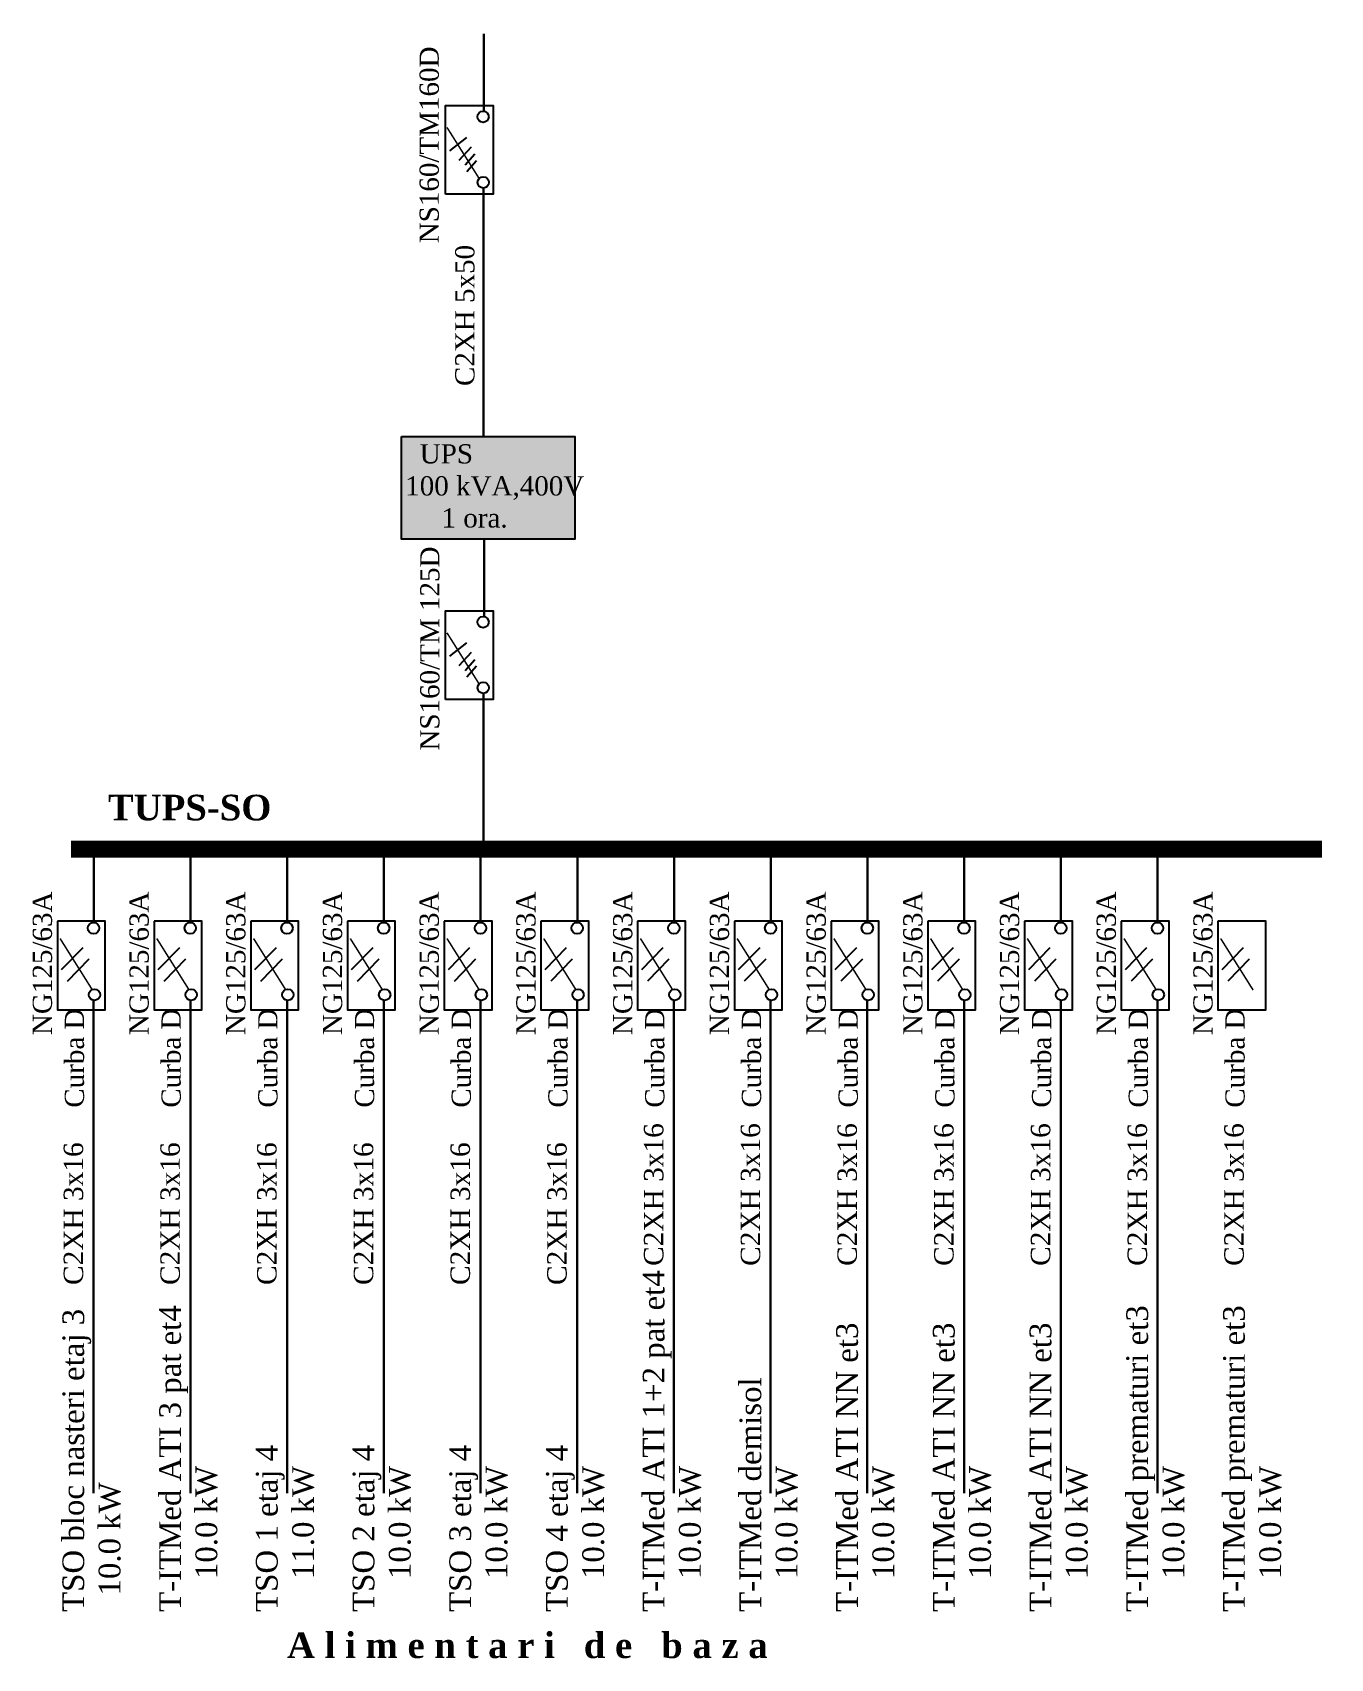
# Model space of a CAD drawing. Extents: x -12085 to 47, y -14993 to 123352.
# Drawn here: x -12085.25 to -12070.06, y -14992.9 to -14973.86 of the extents above; entities that cross this region are included whole.
import ezdxf

# ---------------------------------------------------------------- set-up
doc = ezdxf.new("R2010")
doc.units = 0
doc.header["$MEASUREMENT"] = 0
doc.linetypes.add('DASHED', pattern=[0.211667, 0.141111, -0.070556])
doc.linetypes.add('DOUBLE_DASHED', pattern=[1.093611, 0.529167, -0.211667, 0.141111, -0.211667])
doc.layers.add('Circuite', color=7, linetype='CONTINUOUS', lineweight=25)
doc.layers.add('circuite iluminat normal', color=7, linetype='CONTINUOUS')
doc.layers.add('ELECTRICAL', color=7, linetype='CONTINUOUS')

msp = doc.modelspace()

# ---------------------------------------------------------------- texts
at = {"layer": 'ELECTRICAL', "linetype": 'Continuous', "char_height": 0.225, "width": 62.98872, "attachment_point": 1, "rotation": 90}
for s, insert in [('{\\fTimes New Roman|b0|i0|c0|p18;NS160/TM160D}', (-12080.722, -14976.33)), ('{\\fTimes New Roman|b0|i0|c0|p18;NS160/TM 125D}', (-12080.715, -14982.268)), ('{\\fTimes New Roman|b0|i0|c0|p18;          NG125/63A\\PCurba D}', (-12085.25, -14986.448)), ('{\\fTimes New Roman|b0|i0|c0|p18;          NG125/63A\\PCurba D}', (-12084.118, -14986.448)), ('{\\fTimes New Roman|b0|i0|c0|p18;          NG125/63A\\PCurba D}', (-12082.986, -14986.448)), ('{\\fTimes New Roman|b0|i0|c0|p18;          NG125/63A\\PCurba D}', (-12081.854, -14986.448)), ('{\\fTimes New Roman|b0|i0|c0|p18;          NG125/63A\\PCurba D}', (-12080.722, -14986.448)), ('{\\fTimes New Roman|b0|i0|c0|p18;          NG125/63A\\PCurba D}', (-12079.59, -14986.448)), ('{\\fTimes New Roman|b0|i0|c0|p18;          NG125/63A\\PCurba D}', (-12078.457, -14986.448)), ('{\\fTimes New Roman|b0|i0|c0|p18;          NG125/63A\\PCurba D}', (-12077.325, -14986.448)), ('{\\fTimes New Roman|b0|i0|c0|p18;          NG125/63A\\PCurba D}', (-12076.193, -14986.448)), ('{\\fTimes New Roman|b0|i0|c0|p18;          NG125/63A\\PCurba D}', (-12075.061, -14986.448)), ('{\\fTimes New Roman|b0|i0|c0|p18;          NG125/63A\\PCurba D}', (-12073.929, -14986.448)), ('{\\fTimes New Roman|b0|i0|c0|p18;          NG125/63A\\PCurba D}', (-12072.797, -14986.448)), ('{\\fTimes New Roman|b0|i0|c0|p18;          NG125/63A\\PCurba D}', (-12071.665, -14986.448))]:
    msp.add_mtext(s, dxfattribs=dict(at, insert=insert))
at = {"layer": 'ELECTRICAL', "linetype": 'DOUBLE_DASHED', "attachment_point": 1, "rotation": 90}
for s, insert, char_height, width in [('{\\fTimes New Roman|b0|i0|c0|p18;C2XH 5x50}', (-12080.305, -14978.001), 0.22501, 5.01036), ('{\\fTimes New Roman|b0|i0|c0|p18;C2XH 3x16}', (-12078.096, -14988.3), 0.22748, 5.06517), ('{\\fTimes New Roman|b0|i0|c0|p18;C2XH 3x16}', (-12076.963, -14988.3), 0.22748, 5.06517), ('{\\fTimes New Roman|b0|i0|c0|p18;C2XH 3x16}', (-12075.831, -14988.3), 0.22748, 5.06517), ('{\\fTimes New Roman|b0|i0|c0|p18;C2XH 3x16}', (-12074.699, -14988.3), 0.22748, 5.06517), ('{\\fTimes New Roman|b0|i0|c0|p18;C2XH 3x16}', (-12073.567, -14988.3), 0.22748, 5.06517), ('{\\fTimes New Roman|b0|i0|c0|p18;C2XH 3x16}', (-12072.435, -14988.3), 0.22748, 5.06517), ('{\\fTimes New Roman|b0|i0|c0|p18;C2XH 3x16}', (-12071.303, -14988.3), 0.22748, 5.06517), ('{\\fTimes New Roman|b0|i0|c0|p18;C2XH 3x16}', (-12084.888, -14988.524), 0.22748, 5.06517), ('{\\fTimes New Roman|b0|i0|c0|p18;C2XH 3x16}', (-12083.756, -14988.524), 0.22748, 5.06517), ('{\\fTimes New Roman|b0|i0|c0|p18;C2XH 3x16}', (-12082.624, -14988.524), 0.22748, 5.06517), ('{\\fTimes New Roman|b0|i0|c0|p18;C2XH 3x16}', (-12081.492, -14988.524), 0.22748, 5.06517), ('{\\fTimes New Roman|b0|i0|c0|p18;C2XH 3x16}', (-12080.36, -14988.524), 0.22748, 5.06517), ('{\\fTimes New Roman|b0|i0|c0|p18;C2XH 3x16}', (-12079.228, -14988.524), 0.22748, 5.06517), ('{\\fTimes New Roman|b0|i0|c0|p18;          T-ITMed ATI 1+2 pat et4\\P              10.0 kW}', (-12078.11, -14993.313), 0.25477, 15.39932), ('{\\fTimes New Roman|b0|i0|c0|p18;          TSO bloc nasteri etaj 3  \\P            10.0 kW}', (-12084.903, -14993.313), 0.25477, 15.39932), ('{\\fTimes New Roman|b0|i0|c0|p18;          T-ITMed ATI 3 pat et4\\P              10.0 kW}', (-12083.77, -14993.313), 0.25477, 15.39932), ('{\\fTimes New Roman|b0|i0|c0|p18;          T-ITMed prematuri et3\\P              10.0 kW}', (-12072.45, -14993.313), 0.25477, 15.39932), ('{\\fTimes New Roman|b0|i0|c0|p18;          T-ITMed prematuri et3\\P              10.0 kW}', (-12071.317, -14993.313), 0.25477, 15.39932), ('{\\fTimes New Roman|b0|i0|c0|p18;          T-ITMed ATI NN et3\\P              10.0 kW}', (-12075.846, -14993.313), 0.25477, 15.39932), ('{\\fTimes New Roman|b0|i0|c0|p18;          T-ITMed ATI NN et3\\P              10.0 kW}', (-12074.714, -14993.313), 0.25477, 15.39932), ('{\\fTimes New Roman|b0|i0|c0|p18;          T-ITMed ATI NN et3\\P              10.0 kW}', (-12073.582, -14993.313), 0.25477, 15.39932), ('{\\fTimes New Roman|b0|i0|c0|p18;          T-ITMed demisol\\P              10.0 kW}', (-12076.978, -14993.313), 0.25477, 15.39932), ('{\\fTimes New Roman|b0|i0|c0|p18;          TSO 1 etaj 4\\P              11.0 kW}', (-12082.638, -14993.313), 0.25477, 15.39932), ('{\\fTimes New Roman|b0|i0|c0|p18;          TSO 2 etaj 4\\P              10.0 kW}', (-12081.506, -14993.313), 0.25477, 15.39932), ('{\\fTimes New Roman|b0|i0|c0|p18;          TSO 3 etaj 4\\P              10.0 kW}', (-12080.374, -14993.313), 0.25477, 15.39932), ('{\\fTimes New Roman|b0|i0|c0|p18;          TSO 4 etaj 4\\P              10.0 kW}', (-12079.242, -14993.313), 0.25477, 15.39932)]:
    msp.add_mtext(s, dxfattribs=dict(at, insert=insert, char_height=char_height, width=width))
at = {"layer": 'ELECTRICAL', "linetype": 'Continuous', "attachment_point": 1}
for s, insert, char_height, width in [('{\\fTimes New Roman|b0|i0|c0|p18;  UPS\\P100 kVA,400V\\P     1 ora.}', (-12080.89, -14978.682), 0.22501, 2.52485), ('{\\fTimes New Roman|b1|i0|c0|p18;\\C7;TUPS-SO}', (-12084.37, -14982.785), 0.3, 6.40415)]:
    msp.add_mtext(s, dxfattribs=dict(at, insert=insert, char_height=char_height, width=width))
at = {"layer": 'ELECTRICAL', "linetype": 'DOUBLE_DASHED', "insert": (-12082.273, -14992.591), "char_height": 0.3, "width": 15.39932, "attachment_point": 1}
msp.add_mtext('{\\fTimes New Roman|b1|i0|c0|p18;A l i m e n t a r i   d e   b a z a}', dxfattribs=at)

# ---------------------------------------------------------------- hatches: boundary and pattern name
at = {"layer": 'Circuite', "linetype": 'DASHED', "ltscale": 5, "true_color": 0xffe79e}
msp.add_hatch(color=41, dxfattribs=at).paths.add_polyline_path([(-12078.903, -14979.793), (-12078.903, -14978.591), (-12080.933, -14978.591), (-12080.933, -14979.793)])

# ---------------------------------------------------------------- linework, layer by layer
at = {"layer": 'Circuite', "linetype": 'Continuous', "ltscale": 5, "const_width": 0.2, "flags": 128}
msp.add_lwpolyline([(-12084.801, -14983.422), (-12070.16, -14983.422)], dxfattribs=at)
at = {"layer": 'circuite iluminat normal'}
for p, q in [((-12084.665, -14984.577), (-12084.917, -14984.836)), ((-12083.533, -14984.577), (-12083.785, -14984.836)), ((-12082.401, -14984.577), (-12082.653, -14984.836)), ((-12081.269, -14984.577), (-12081.521, -14984.836)), ((-12080.137, -14984.577), (-12080.389, -14984.836)), ((-12079.005, -14984.577), (-12079.257, -14984.836)), ((-12077.873, -14984.577), (-12078.125, -14984.836)), ((-12076.74, -14984.577), (-12076.993, -14984.836)), ((-12075.608, -14984.577), (-12075.861, -14984.836)), ((-12074.476, -14984.577), (-12074.728, -14984.836)), ((-12073.344, -14984.577), (-12073.596, -14984.836)), ((-12072.212, -14984.577), (-12072.464, -14984.836)), ((-12071.08, -14984.577), (-12071.332, -14984.836)), ((-12084.595, -14984.71), (-12084.847, -14984.97)), ((-12083.463, -14984.71), (-12083.715, -14984.97)), ((-12082.331, -14984.71), (-12082.583, -14984.97)), ((-12081.199, -14984.71), (-12081.451, -14984.97)), ((-12080.067, -14984.71), (-12080.319, -14984.97)), ((-12078.935, -14984.71), (-12079.187, -14984.969)), ((-12077.803, -14984.71), (-12078.055, -14984.969)), ((-12076.67, -14984.71), (-12076.923, -14984.969)), ((-12075.538, -14984.71), (-12075.79, -14984.969)), ((-12074.406, -14984.71), (-12074.658, -14984.969)), ((-12073.274, -14984.71), (-12073.526, -14984.969)), ((-12072.142, -14984.71), (-12072.394, -14984.969)), ((-12071.01, -14984.71), (-12071.262, -14984.969))]:
    msp.add_line(p, q, dxfattribs=at)
at = {"layer": 'ELECTRICAL', "linetype": 'Continuous'}
for p, q in [((-12080.173, -14975.09), (-12080.372, -14975.246)), ((-12080.119, -14975.203), (-12080.261, -14975.359)), ((-12080.076, -14975.288), (-12080.19, -14975.416)), ((-12080.054, -14975.365), (-12080.167, -14975.493)), ((-12080.173, -14981.006), (-12080.372, -14981.163)), ((-12080.119, -14981.119), (-12080.261, -14981.276)), ((-12080.076, -14981.205), (-12080.19, -14981.333)), ((-12080.054, -14981.281), (-12080.167, -14981.409))]:
    msp.add_line(p, q, dxfattribs=at)
at = {"layer": 'ELECTRICAL', "linetype": 'Continuous', "flags": 128}
for points, const_width in [([(-12079.97, -14973.876), (-12079.97, -14974.781)], 0.027), ([(-12079.97, -14973.876), (-12079.97, -14974.781)], 0.027), ([(-12080.025, -14975.571), (-12080.401, -14974.974)], 0.018), ([(-12080.025, -14975.571), (-12080.401, -14974.974)], 0.018), ([(-12079.972, -14975.682), (-12079.972, -14978.591)], 0.027), ([(-12079.965, -14979.793), (-12079.965, -14980.698)], 0.027), ([(-12079.965, -14979.793), (-12079.965, -14980.698)], 0.027), ([(-12080.025, -14981.488), (-12080.401, -14980.89)], 0.018), ([(-12080.025, -14981.488), (-12080.401, -14980.89)], 0.018), ([(-12079.972, -14981.599), (-12079.972, -14983.422)], 0.027), ([(-12084.536, -14983.425), (-12084.536, -14984.28)], 0.0273), ([(-12084.536, -14983.425), (-12084.536, -14984.28)], 0.0273), ([(-12084.536, -14983.425), (-12084.536, -14984.28)], 0.0273), ([(-12083.404, -14983.425), (-12083.404, -14984.28)], 0.0273), ([(-12083.404, -14983.425), (-12083.404, -14984.28)], 0.0273), ([(-12083.404, -14983.425), (-12083.404, -14984.28)], 0.0273), ([(-12082.271, -14983.425), (-12082.271, -14984.28)], 0.0273), ([(-12082.271, -14983.425), (-12082.271, -14984.28)], 0.0273), ([(-12082.271, -14983.425), (-12082.271, -14984.28)], 0.0273), ([(-12081.139, -14983.424), (-12081.139, -14984.28)], 0.0273), ([(-12081.139, -14983.424), (-12081.139, -14984.28)], 0.0273), ([(-12081.139, -14983.424), (-12081.139, -14984.28)], 0.0273), ([(-12080.007, -14983.424), (-12080.007, -14984.28)], 0.0273), ([(-12080.007, -14983.424), (-12080.007, -14984.28)], 0.0273), ([(-12080.007, -14983.424), (-12080.007, -14984.28)], 0.0273), ([(-12078.875, -14983.424), (-12078.875, -14984.28)], 0.0273), ([(-12078.875, -14983.424), (-12078.875, -14984.28)], 0.0273), ([(-12078.875, -14983.424), (-12078.875, -14984.28)], 0.0273), ([(-12077.743, -14983.424), (-12077.743, -14984.28)], 0.0273), ([(-12077.743, -14983.424), (-12077.743, -14984.28)], 0.0273), ([(-12077.743, -14983.424), (-12077.743, -14984.28)], 0.0273), ([(-12076.611, -14983.424), (-12076.611, -14984.28)], 0.0273), ([(-12076.611, -14983.424), (-12076.611, -14984.28)], 0.0273), ([(-12076.611, -14983.424), (-12076.611, -14984.28)], 0.0273), ([(-12075.479, -14983.424), (-12075.479, -14984.28)], 0.0273), ([(-12075.479, -14983.424), (-12075.479, -14984.28)], 0.0273), ([(-12075.479, -14983.424), (-12075.479, -14984.28)], 0.0273), ([(-12074.347, -14983.424), (-12074.347, -14984.28)], 0.0273), ([(-12074.347, -14983.424), (-12074.347, -14984.28)], 0.0273), ([(-12074.347, -14983.424), (-12074.347, -14984.28)], 0.0273), ([(-12073.215, -14983.424), (-12073.215, -14984.28)], 0.0273), ([(-12073.215, -14983.424), (-12073.215, -14984.28)], 0.0273), ([(-12073.215, -14983.424), (-12073.215, -14984.28)], 0.0273), ([(-12072.083, -14983.424), (-12072.083, -14984.28)], 0.0273), ([(-12072.083, -14983.424), (-12072.083, -14984.28)], 0.0273), ([(-12072.083, -14983.424), (-12072.083, -14984.28)], 0.0273), ([(-12084.55, -14985.073), (-12084.93, -14984.468)], 0.0182), ([(-12084.55, -14985.073), (-12084.93, -14984.468)], 0.0182), ([(-12083.418, -14985.073), (-12083.798, -14984.468)], 0.0182), ([(-12083.418, -14985.073), (-12083.798, -14984.468)], 0.0182), ([(-12082.286, -14985.073), (-12082.665, -14984.468)], 0.0182), ([(-12082.286, -14985.073), (-12082.665, -14984.468)], 0.0182), ([(-12081.154, -14985.073), (-12081.533, -14984.468)], 0.0182), ([(-12081.154, -14985.073), (-12081.533, -14984.468)], 0.0182), ([(-12080.021, -14985.073), (-12080.401, -14984.468)], 0.0182), ([(-12080.021, -14985.073), (-12080.401, -14984.468)], 0.0182), ([(-12078.889, -14985.072), (-12079.269, -14984.468)], 0.0182), ([(-12078.889, -14985.072), (-12079.269, -14984.468)], 0.0182), ([(-12077.757, -14985.072), (-12078.137, -14984.468)], 0.0182), ([(-12077.757, -14985.072), (-12078.137, -14984.468)], 0.0182), ([(-12076.625, -14985.072), (-12077.005, -14984.468)], 0.0182), ([(-12076.625, -14985.072), (-12077.005, -14984.468)], 0.0182), ([(-12075.493, -14985.072), (-12075.873, -14984.468)], 0.0182), ([(-12075.493, -14985.072), (-12075.873, -14984.468)], 0.0182), ([(-12074.361, -14985.072), (-12074.741, -14984.468)], 0.0182), ([(-12074.361, -14985.072), (-12074.741, -14984.468)], 0.0182), ([(-12073.229, -14985.072), (-12073.609, -14984.468)], 0.0182), ([(-12073.229, -14985.072), (-12073.609, -14984.468)], 0.0182), ([(-12072.097, -14985.072), (-12072.477, -14984.468)], 0.0182), ([(-12072.097, -14985.072), (-12072.477, -14984.468)], 0.0182), ([(-12070.965, -14985.072), (-12071.345, -14984.468)], 0.0182), ([(-12070.965, -14985.072), (-12071.345, -14984.468)], 0.0182), ([(-12084.537, -14985.184), (-12084.537, -14990.962)], 0.0273), ([(-12083.405, -14985.184), (-12083.405, -14990.962)], 0.0273), ([(-12082.273, -14985.184), (-12082.273, -14990.962)], 0.0273), ([(-12081.141, -14985.184), (-12081.141, -14990.962)], 0.0273), ([(-12080.009, -14985.184), (-12080.009, -14990.962)], 0.0273), ([(-12078.877, -14985.184), (-12078.877, -14990.962)], 0.0273), ([(-12077.745, -14985.184), (-12077.745, -14990.962)], 0.0273), ([(-12076.613, -14985.184), (-12076.613, -14990.962)], 0.0273), ([(-12075.481, -14985.184), (-12075.481, -14990.962)], 0.0273), ([(-12074.349, -14985.184), (-12074.349, -14990.962)], 0.0273), ([(-12073.216, -14985.184), (-12073.216, -14990.962)], 0.0273), ([(-12072.084, -14985.184), (-12072.084, -14990.962)], 0.0273)]:
    msp.add_lwpolyline(points, dxfattribs=dict(at, const_width=const_width))
at = {"layer": 'ELECTRICAL', "linetype": 'Continuous'}
for points in [[(-12080.42, -14975.754), (-12080.42, -14974.718), (-12079.86, -14974.718), (-12079.86, -14975.754)], [(-12080.933, -14978.591), (-12078.903, -14978.591), (-12078.903, -14979.793), (-12080.933, -14979.793)], [(-12080.42, -14981.671), (-12080.42, -14980.634), (-12079.86, -14980.634), (-12079.86, -14981.671)], [(-12084.962, -14984.266), (-12084.962, -14985.302), (-12084.402, -14985.302), (-12084.402, -14984.266)], [(-12083.83, -14984.266), (-12083.83, -14985.302), (-12083.27, -14985.302), (-12083.27, -14984.266)], [(-12082.698, -14984.266), (-12082.698, -14985.302), (-12082.138, -14985.302), (-12082.138, -14984.266)], [(-12081.566, -14984.266), (-12081.566, -14985.302), (-12081.006, -14985.302), (-12081.006, -14984.266)], [(-12080.434, -14984.266), (-12080.434, -14985.302), (-12079.874, -14985.302), (-12079.874, -14984.266)], [(-12079.302, -14984.266), (-12079.302, -14985.302), (-12078.742, -14985.302), (-12078.742, -14984.266)], [(-12078.17, -14984.266), (-12078.17, -14985.302), (-12077.61, -14985.302), (-12077.61, -14984.266)], [(-12077.037, -14984.266), (-12077.037, -14985.302), (-12076.477, -14985.302), (-12076.477, -14984.266)], [(-12075.905, -14984.266), (-12075.905, -14985.302), (-12075.345, -14985.302), (-12075.345, -14984.266)], [(-12074.773, -14984.266), (-12074.773, -14985.302), (-12074.213, -14985.302), (-12074.213, -14984.266)], [(-12073.641, -14984.266), (-12073.641, -14985.302), (-12073.081, -14985.302), (-12073.081, -14984.266)], [(-12072.509, -14984.266), (-12072.509, -14985.302), (-12071.949, -14985.302), (-12071.949, -14984.266)], [(-12071.377, -14984.266), (-12071.377, -14985.302), (-12070.817, -14985.302), (-12070.817, -14984.266)]]:
    msp.add_lwpolyline(points, close=True, dxfattribs=at)
for centre, radius in [((-12079.979, -14974.848), 0.0662), ((-12079.977, -14975.617), 0.0662), ((-12079.979, -14980.764), 0.0662), ((-12079.977, -14981.533), 0.0662), ((-12084.538, -14984.346), 0.0669), ((-12084.538, -14984.347), 0.0669), ((-12083.406, -14984.346), 0.0669), ((-12083.406, -14984.347), 0.0669), ((-12082.274, -14984.346), 0.0669), ((-12082.274, -14984.347), 0.0669), ((-12081.142, -14984.346), 0.0669), ((-12081.142, -14984.347), 0.0669), ((-12080.01, -14984.346), 0.0669), ((-12080.01, -14984.347), 0.0669), ((-12078.877, -14984.346), 0.0669), ((-12078.877, -14984.347), 0.0669), ((-12077.745, -14984.346), 0.0669), ((-12077.745, -14984.347), 0.0669), ((-12076.613, -14984.346), 0.0669), ((-12076.613, -14984.347), 0.0669), ((-12075.481, -14984.346), 0.0669), ((-12075.481, -14984.347), 0.0669), ((-12074.349, -14984.346), 0.0669), ((-12074.349, -14984.347), 0.0669), ((-12073.217, -14984.346), 0.0669), ((-12073.217, -14984.347), 0.0669), ((-12072.085, -14984.346), 0.0669), ((-12072.085, -14984.347), 0.0669), ((-12084.528, -14985.126), 0.0669), ((-12083.396, -14985.126), 0.0669), ((-12082.264, -14985.126), 0.0669), ((-12081.131, -14985.126), 0.0669), ((-12079.999, -14985.126), 0.0669), ((-12078.867, -14985.126), 0.0669), ((-12077.735, -14985.126), 0.0669), ((-12076.603, -14985.126), 0.0669), ((-12075.471, -14985.126), 0.0669), ((-12074.339, -14985.126), 0.0669), ((-12073.207, -14985.126), 0.0669), ((-12072.075, -14985.126), 0.0669)]:
    msp.add_circle(centre, radius, dxfattribs=at)

msp.set_redraw_order([(e.dxf.handle, doc.entitydb.next_handle()) for e in msp.query("TEXT MTEXT ATTDEF DIMENSION ARC_DIMENSION")])  # texts and dimensions are drawn at this point

doc.saveas('drawing.dxf')
